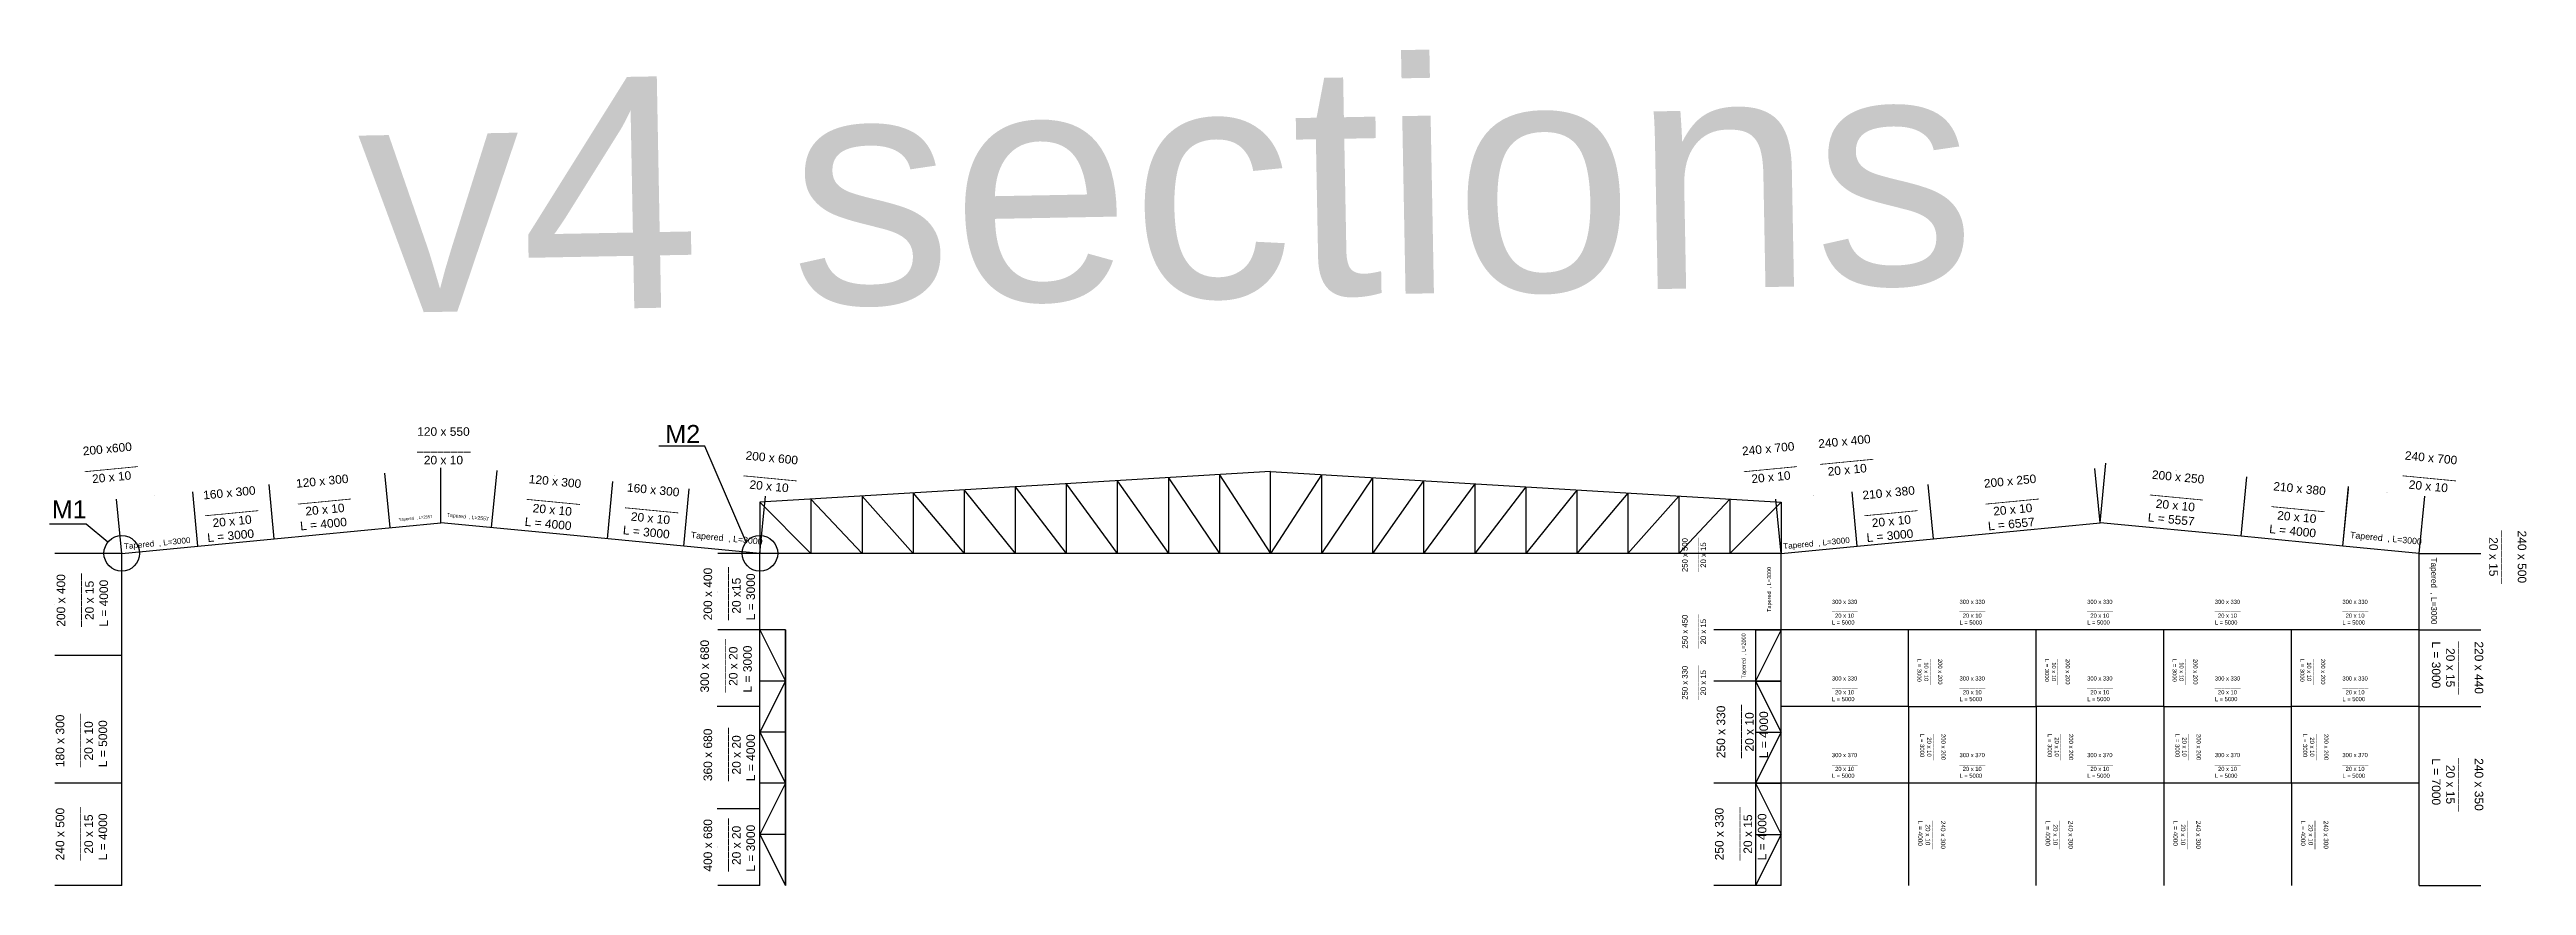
# Model space of a CAD drawing. Header units: inches. Extents: x -15 to 2803056, y 0 to 866270.
# Drawn here: x 1018600 to 1115632, y 245299 to 278021 of the extents above; entities that cross this region are included whole.
import ezdxf

# ---------------------------------------------------------------- set-up
doc = ezdxf.new("R2010")
doc.units = ezdxf.units.IN
doc.header["$LTSCALE"] = 100
doc.header["$MEASUREMENT"] = 0
for name, color, linetype in [('connection', 50, 'Continuous'), ('initial layout', 7, 'Continuous'), ('sections', 3, 'Continuous'), ('text', 3, 'Continuous')]:
    doc.layers.add(name, color=color, linetype=linetype)
doc.styles.get("Standard").update_dxf_attribs({"font": 'arial.ttf'})
doc.dimstyles.new('section', dxfattribs={"dimtxt": 1e-05, "dimasz": 15, "dimexe": 0.0625, "dimexo": 0.0625, "dimgap": 10, "dimtad": 0, "dimtoh": 1, "dimzin": 0, "dimdsep": 46, "dimtxsty": 'Standard', "dimblk": 'OBLIQUE', "dimcen": 0.09, "dimsd1": 1, "dimsd2": 1, "dimclrd": 256, "dimclre": 256, "dimclrt": 256, "dimadec": 0, "dimazin": 0, "dimtfac": 1, "dimtofl": 0, "dimtmove": 0, "dimatfit": 3, "dimfxl": 1, "dimtfillclr": 256, "dimtolj": 1, "dimtzin": 0, "dimlwe": -1, "dimarcsym": 0})

# ---------------------------------------------------------------- blocks, each defined once
blk = doc.blocks.new('*D180')
at = {"layer": 'Defpoints', "color": 0}
for p in [(1018804, 249299), (1021429, 249299), (1021429, 245299)]:
    blk.add_point(p, dxfattribs=at)
at = {"layer": 'sections', "transparency": 16777216}
for p, q in [((1021429, 249299), (1018804, 249299)), ((1021429, 245299), (1018804, 245299))]:
    blk.add_line(p, q, dxfattribs=at)
at = {"layer": 'sections', "transparency": 16777216, "insert": (1018804, 247299), "char_height": 0.00001, "attachment_point": 5, "rotation": 90}
blk.add_mtext('\\A1;4000.00', dxfattribs=at)
blk = doc.blocks.new('_Oblique')
at = {"color": 0, "linetype": 'ByBlock', "lineweight": -2}
blk.add_line((-0.5, -0.5), (0.5, 0.5), dxfattribs=at)
blk = doc.blocks.new('*D181')
at = {"layer": 'Defpoints', "color": 0}
for p in [(1024211, 260711), (1021429, 258299), (1024415, 258585)]:
    blk.add_point(p, dxfattribs=at)
at = {"layer": 'sections', "transparency": 16777216}
for p, q in [((1021429, 258299), (1021225, 260424)), ((1024415, 258585), (1024211, 260711))]:
    blk.add_line(p, q, dxfattribs=at)
at = {"layer": 'sections', "transparency": 16777216, "insert": (1022718, 260567), "char_height": 10, "attachment_point": 5, "rotation": 5.48359}
blk.add_mtext('\\A1;3000.00', dxfattribs=at)
blk = doc.blocks.new('*D182')
at = {"layer": 'Defpoints', "color": 0}
for p in [(1027198, 260997), (1024415, 258585), (1027402, 258872)]:
    blk.add_point(p, dxfattribs=at)
at = {"layer": 'sections', "transparency": 16777216}
for p, q in [((1024415, 258585), (1024211, 260711)), ((1027402, 258872), (1027198, 260997))]:
    blk.add_line(p, q, dxfattribs=at)
at = {"layer": 'sections', "transparency": 16777216, "insert": (1025704, 260854), "char_height": 10, "attachment_point": 5, "rotation": 5.48359}
blk.add_mtext('\\A1;3000.00', dxfattribs=at)
blk = doc.blocks.new('*D183')
at = {"layer": 'Defpoints', "color": 0}
for p in [(1031734, 261433), (1031938, 259308), (1027402, 258872)]:
    blk.add_point(p, dxfattribs=at)
at = {"layer": 'sections', "transparency": 16777216}
for p, q in [((1031938, 259308), (1031734, 261433)), ((1027402, 258872), (1027198, 260997))]:
    blk.add_line(p, q, dxfattribs=at)
at = {"layer": 'sections', "transparency": 16777216, "insert": (1029466, 261215), "char_height": 10, "attachment_point": 5, "rotation": 5.48359}
blk.add_mtext('\\A1;4557.47', dxfattribs=at)
blk = doc.blocks.new('*D184')
at = {"layer": 'Defpoints', "color": 0}
for p in [(1040671, 261111), (1035920, 259308), (1040456, 258872)]:
    blk.add_point(p, dxfattribs=at)
at = {"layer": 'sections', "transparency": 16777216}
for p, q in [((1035920, 259308), (1036135, 261547)), ((1040456, 258872), (1040671, 261111))]:
    blk.add_line(p, q, dxfattribs=at)
at = {"layer": 'sections', "transparency": 16777216, "insert": (1038403, 261329), "char_height": 10, "attachment_point": 5, "rotation": 354.51641}
blk.add_mtext('\\A1;4557.47', dxfattribs=at)
blk = doc.blocks.new('*D185')
at = {"layer": 'Defpoints', "color": 0}
for p in [(1043658, 260825), (1040456, 258872), (1043443, 258585)]:
    blk.add_point(p, dxfattribs=at)
at = {"layer": 'sections', "transparency": 16777216}
for p, q in [((1040456, 258872), (1040671, 261111)), ((1043443, 258585), (1043658, 260825))]:
    blk.add_line(p, q, dxfattribs=at)
at = {"layer": 'sections', "transparency": 16777216, "insert": (1042165, 260968), "char_height": 10, "attachment_point": 5, "rotation": 354.51641}
blk.add_mtext('\\A1;3000.00', dxfattribs=at)
blk = doc.blocks.new('*D186')
at = {"layer": 'Defpoints', "color": 0}
for p in [(1046644, 260538), (1043443, 258585), (1046429, 258299)]:
    blk.add_point(p, dxfattribs=at)
at = {"layer": 'sections', "transparency": 16777216}
for p, q in [((1043443, 258585), (1043658, 260825)), ((1046429, 258299), (1046644, 260538))]:
    blk.add_line(p, q, dxfattribs=at)
at = {"layer": 'sections', "transparency": 16777216, "insert": (1045151, 260681), "char_height": 10, "attachment_point": 5, "rotation": 354.51641}
blk.add_mtext('\\A1;3000.00', dxfattribs=at)
blk = doc.blocks.new('*D187')
at = {"layer": 'Defpoints', "color": 0}
for p in [(1044784, 248299), (1046429, 248299), (1046429, 245299)]:
    blk.add_point(p, dxfattribs=at)
at = {"layer": 'sections', "transparency": 16777216}
for p, q in [((1046429, 248299), (1044784, 248299)), ((1046429, 245299), (1044784, 245299))]:
    blk.add_line(p, q, dxfattribs=at)
at = {"layer": 'sections', "transparency": 16777216, "insert": (1044784, 246799), "char_height": 10, "attachment_point": 5, "rotation": 90}
blk.add_mtext('\\A1;3000.00', dxfattribs=at)
blk = doc.blocks.new('*D188')
at = {"layer": 'Defpoints', "color": 0}
for p in [(1044784, 258299), (1046429, 258299), (1046429, 255299)]:
    blk.add_point(p, dxfattribs=at)
at = {"layer": 'sections', "transparency": 16777216}
for p, q in [((1046429, 258299), (1044784, 258299)), ((1046429, 255299), (1044784, 255299))]:
    blk.add_line(p, q, dxfattribs=at)
at = {"layer": 'sections', "transparency": 16777216, "insert": (1044784, 256799), "char_height": 10, "attachment_point": 5, "rotation": 90}
blk.add_mtext('\\A1;3000.00', dxfattribs=at)
blk = doc.blocks.new('*D164')
at = {"layer": 'Defpoints', "color": 0}
for p in [(1083804, 249299), (1086429, 249299), (1086429, 245299)]:
    blk.add_point(p, dxfattribs=at)
at = {"layer": 'sections', "transparency": 16777216}
for p, q in [((1086429, 249299), (1083804, 249299)), ((1086429, 245299), (1083804, 245299))]:
    blk.add_line(p, q, dxfattribs=at)
at = {"layer": 'sections', "transparency": 16777216, "insert": (1083804, 247299), "char_height": 0.00001, "attachment_point": 5, "rotation": 90}
blk.add_mtext('\\A1;4000.00', dxfattribs=at)
blk = doc.blocks.new('*D165')
at = {"layer": 'Defpoints', "color": 0}
for p in [(1089211, 260711), (1086429, 258299), (1089415, 258585)]:
    blk.add_point(p, dxfattribs=at)
at = {"layer": 'sections', "transparency": 16777216}
for p, q in [((1086429, 258299), (1086225, 260424)), ((1089415, 258585), (1089211, 260711))]:
    blk.add_line(p, q, dxfattribs=at)
at = {"layer": 'sections', "transparency": 16777216, "insert": (1087718, 260567), "char_height": 10, "attachment_point": 5, "rotation": 5.48359}
blk.add_mtext('\\A1;3000.00', dxfattribs=at)
blk = doc.blocks.new('*D166')
at = {"layer": 'Defpoints', "color": 0}
for p in [(1092198, 260997), (1089415, 258585), (1092402, 258872)]:
    blk.add_point(p, dxfattribs=at)
at = {"layer": 'sections', "transparency": 16777216}
for p, q in [((1089415, 258585), (1089211, 260711)), ((1092402, 258872), (1092198, 260997))]:
    blk.add_line(p, q, dxfattribs=at)
at = {"layer": 'sections', "transparency": 16777216, "insert": (1090704, 260854), "char_height": 10, "attachment_point": 5, "rotation": 5.48359}
blk.add_mtext('\\A1;3000.00', dxfattribs=at)
blk = doc.blocks.new('*D167')
at = {"layer": 'Defpoints', "color": 0}
for p in [(1098725, 261624), (1098929, 259499), (1092402, 258872)]:
    blk.add_point(p, dxfattribs=at)
at = {"layer": 'sections', "transparency": 16777216}
for p, q in [((1098929, 259499), (1098725, 261624)), ((1092402, 258872), (1092198, 260997))]:
    blk.add_line(p, q, dxfattribs=at)
at = {"layer": 'sections', "transparency": 16777216, "insert": (1095461, 261311), "char_height": 10, "attachment_point": 5, "rotation": 5.48359}
blk.add_mtext('\\A1;6557.47', dxfattribs=at)
blk = doc.blocks.new('*D168')
at = {"layer": 'Defpoints', "color": 0}
for p in [(1111644, 260538), (1108443, 258585), (1111429, 258299)]:
    blk.add_point(p, dxfattribs=at)
at = {"layer": 'sections', "transparency": 16777216}
for p, q in [((1108443, 258585), (1108658, 260825)), ((1111429, 258299), (1111644, 260538))]:
    blk.add_line(p, q, dxfattribs=at)
at = {"layer": 'sections', "transparency": 16777216, "insert": (1110151, 260681), "char_height": 10, "attachment_point": 5, "rotation": 354.51641}
blk.add_mtext('\\A1;3000.00', dxfattribs=at)
blk = doc.blocks.new('*D189')
at = {"layer": 'Defpoints', "color": 0}
for p in [(1104684, 261293), (1104461, 258968), (1108443, 258585)]:
    blk.add_point(p, dxfattribs=at)
at = {"layer": 'sections', "transparency": 16777216}
for p, q in [((1104461, 258968), (1104684, 261293)), ((1108443, 258585), (1108666, 260911))]:
    blk.add_line(p, q, dxfattribs=at)
at = {"layer": 'sections', "transparency": 16777216, "insert": (1106675, 261102), "char_height": 10, "attachment_point": 5, "rotation": 354.51641}
blk.add_mtext('\\A1;4000.00', dxfattribs=at)
blk = doc.blocks.new('*D190')
at = {"layer": 'Defpoints', "color": 0}
for p in [(1099152, 261824), (1098929, 259499), (1104461, 258968)]:
    blk.add_point(p, dxfattribs=at)
at = {"layer": 'sections', "transparency": 16777216}
for p, q in [((1098929, 259499), (1099152, 261824)), ((1104461, 258968), (1104684, 261293))]:
    blk.add_line(p, q, dxfattribs=at)
at = {"layer": 'sections', "transparency": 16777216, "insert": (1101918, 261558), "char_height": 10, "attachment_point": 5, "rotation": 354.51641}
blk.add_mtext('\\A1;5557.47', dxfattribs=at)
blk = doc.blocks.new('*D191')
at = {"layer": 'Defpoints', "color": 0}
for p in [(1111429, 255299), (1113839, 255299), (1111429, 252299)]:
    blk.add_point(p, dxfattribs=at)
at = {"layer": 'sections', "transparency": 16777216}
for p, q in [((1111429, 255299), (1113839, 255299)), ((1111429, 252299), (1113839, 252299))]:
    blk.add_line(p, q, dxfattribs=at)
at = {"layer": 'sections', "transparency": 16777216, "insert": (1113839, 253799), "char_height": 10, "attachment_point": 5, "rotation": 90}
blk.add_mtext('\\A1;3000.00', dxfattribs=at)
blk = doc.blocks.new('*D192')
at = {"layer": 'Defpoints', "color": 0}
for p in [(1111429, 258299), (1113839, 258299), (1111429, 255299)]:
    blk.add_point(p, dxfattribs=at)
at = {"layer": 'sections', "transparency": 16777216}
for p, q in [((1111429, 258299), (1113839, 258299)), ((1111429, 255299), (1113839, 255299))]:
    blk.add_line(p, q, dxfattribs=at)
at = {"layer": 'sections', "transparency": 16777216, "insert": (1113839, 256799), "char_height": 10, "attachment_point": 5, "rotation": 90}
blk.add_mtext('\\A1;3000.00', dxfattribs=at)
blk = doc.blocks.new('*D193')
at = {"layer": 'Defpoints', "color": 0}
for p in [(1083804, 253299), (1086429, 253299), (1086429, 249299)]:
    blk.add_point(p, dxfattribs=at)
at = {"layer": 'sections', "transparency": 16777216}
for p, q in [((1086429, 253299), (1083804, 253299)), ((1086429, 249299), (1083804, 249299))]:
    blk.add_line(p, q, dxfattribs=at)
at = {"layer": 'sections', "transparency": 16777216, "insert": (1083804, 251299), "char_height": 10, "attachment_point": 5, "rotation": 90}
blk.add_mtext('\\A1;4000.00', dxfattribs=at)
blk = doc.blocks.new('*D194')
at = {"layer": 'Defpoints', "color": 0}
for p in [(1083804, 255299), (1086429, 255299), (1086429, 253299)]:
    blk.add_point(p, dxfattribs=at)
at = {"layer": 'sections', "transparency": 16777216}
for p, q in [((1086429, 255299), (1083804, 255299)), ((1086429, 253299), (1083804, 253299))]:
    blk.add_line(p, q, dxfattribs=at)
at = {"layer": 'sections', "transparency": 16777216, "insert": (1083804, 254299), "char_height": 10, "attachment_point": 5, "rotation": 90}
blk.add_mtext('\\A1;2000.00', dxfattribs=at)
blk = doc.blocks.new('*D195')
at = {"layer": 'Defpoints', "color": 0}
for p in [(1083804, 258299), (1086429, 258299), (1086429, 255299)]:
    blk.add_point(p, dxfattribs=at)
at = {"layer": 'sections', "transparency": 16777216}
for p, q in [((1086429, 258299), (1083804, 258299)), ((1086429, 255299), (1083804, 255299))]:
    blk.add_line(p, q, dxfattribs=at)
at = {"layer": 'sections', "transparency": 16777216, "insert": (1083804, 256799), "char_height": 10, "attachment_point": 5, "rotation": 90}
blk.add_mtext('\\A1;3000.00', dxfattribs=at)
blk = doc.blocks.new('*D196')
at = {"layer": 'Defpoints', "color": 0}
for p in [(1018804, 258299), (1021429, 258299), (1021429, 254299)]:
    blk.add_point(p, dxfattribs=at)
at = {"layer": 'sections', "transparency": 16777216}
for p, q in [((1021429, 258299), (1018804, 258299)), ((1021429, 254299), (1018804, 254299))]:
    blk.add_line(p, q, dxfattribs=at)
at = {"layer": 'sections', "transparency": 16777216, "insert": (1018804, 256299), "char_height": 10, "attachment_point": 5, "rotation": 90}
blk.add_mtext('\\A1;4000.00', dxfattribs=at)
blk = doc.blocks.new('*D169')
at = {"layer": 'Defpoints', "color": 0}
for p in [(1111429, 252299), (1113839, 252299), (1111429, 245299)]:
    blk.add_point(p, dxfattribs=at)
at = {"layer": 'sections', "transparency": 16777216}
for p, q in [((1111429, 252299), (1113839, 252299)), ((1111429, 245299), (1113839, 245299))]:
    blk.add_line(p, q, dxfattribs=at)
at = {"layer": 'sections', "transparency": 16777216, "insert": (1113839, 248799), "char_height": 10, "attachment_point": 5, "rotation": 90}
blk.add_mtext('\\A1;7000.00', dxfattribs=at)
blk = doc.blocks.new('*D197')
at = {"layer": 'Defpoints', "color": 0}
for p in [(1044758, 252299), (1046429, 252299), (1046429, 248299)]:
    blk.add_point(p, dxfattribs=at)
at = {"layer": 'sections', "transparency": 16777216}
for p, q in [((1046429, 252299), (1044758, 252299)), ((1046429, 248299), (1044758, 248299))]:
    blk.add_line(p, q, dxfattribs=at)
at = {"layer": 'sections', "transparency": 16777216, "insert": (1044758, 250299), "char_height": 0.00001, "attachment_point": 5, "rotation": 90}
blk.add_mtext('\\A1;4000.00', dxfattribs=at)

msp = doc.modelspace()

# ---------------------------------------------------------------- linework, layer by layer
at = {"layer": 'connection'}
for p, q in [((1044267.034, 262496.015), (1042470.651, 262496.015)), ((1045890.44, 258741.468), (1044267.034, 262496.015)), ((1020041.092, 259439.78), (1018600.464, 259439.78)), ((1020890.44, 258741.468), (1020041.092, 259439.78))]:
    msp.add_line(p, q, dxfattribs=at)
for centre in [(1021429.013, 258298.666), (1046429.013, 258298.666)]:
    msp.add_circle(centre, 697.234, dxfattribs=at)
at = {"layer": 'initial layout'}
for p, q in [((1066429.013, 261498.666), (1046429.013, 260298.666)), ((1058429.013, 261018.666), (1058429.013, 258298.666)), ((1058429.013, 261018.666), (1060429.013, 258298.666)), ((1060429.013, 261138.666), (1060429.013, 258298.666)), ((1060429.013, 261138.666), (1062429.013, 258298.666)), ((1062429.013, 261258.666), (1062429.013, 258298.666)), ((1062429.013, 261258.666), (1064429.013, 258298.666)), ((1064429.013, 261378.666), (1064429.013, 258298.666)), ((1064429.013, 261378.666), (1066429.013, 258298.666)), ((1066429.013, 258298.666), (1066429.013, 261498.666)), ((1066429.013, 258298.666), (1066429.013, 261498.666)), ((1066429.013, 261498.666), (1086429.013, 260298.666)), ((1068429.013, 261378.666), (1066429.013, 258298.666)), ((1068429.013, 261378.666), (1068429.013, 258298.666)), ((1070429.013, 261258.666), (1068429.013, 258298.666)), ((1070429.013, 261258.666), (1070429.013, 258298.666)), ((1072429.013, 261138.666), (1070429.013, 258298.666)), ((1072429.013, 261138.666), (1072429.013, 258298.666)), ((1074429.013, 261018.666), (1072429.013, 258298.666)), ((1074429.013, 261018.666), (1074429.013, 258298.666)), ((1046429.013, 260298.666), (1046429.013, 258298.666)), ((1046429.013, 260298.666), (1048429.013, 258298.666)), ((1048429.013, 260418.666), (1048429.013, 258298.666)), ((1048429.013, 260418.666), (1050429.013, 258298.666)), ((1050429.013, 260538.666), (1050429.013, 258298.666)), ((1050429.013, 260538.666), (1052429.013, 258298.666)), ((1052429.013, 260658.666), (1052429.013, 258298.666)), ((1052429.013, 260658.666), (1054429.013, 258298.666)), ((1054429.013, 260778.666), (1054429.013, 258298.666)), ((1054429.013, 260778.666), (1056429.013, 258298.666)), ((1056429.013, 260898.666), (1056429.013, 258298.666)), ((1056429.013, 260898.666), (1058429.013, 258298.666)), ((1076429.013, 260898.666), (1074429.013, 258298.666)), ((1076429.013, 260898.666), (1076429.013, 258298.666)), ((1078429.013, 260778.666), (1076429.013, 258298.666)), ((1078429.013, 260778.666), (1078429.013, 258298.666)), ((1080429.013, 260658.666), (1078429.013, 258298.666)), ((1080429.013, 260658.666), (1080429.013, 258298.666)), ((1082429.013, 260538.666), (1080429.013, 258298.666)), ((1082429.013, 260538.666), (1082429.013, 258298.666)), ((1084429.013, 260418.666), (1082429.013, 258298.666)), ((1084429.013, 260418.666), (1084429.013, 258298.666)), ((1086429.013, 260298.666), (1084429.013, 258298.666)), ((1086429.013, 260298.666), (1086429.013, 258298.666)), ((1027401.555, 258872.03), (1033929.013, 259498.666)), ((1038465.624, 259063.151), (1033929.013, 259498.666)), ((1092401.555, 258872.03), (1098929.013, 259498.666)), ((1104461.048, 258967.59), (1098929.013, 259498.666)), ((1021429.013, 258298.666), (1024415.284, 258585.348)), ((1021429.013, 252298.666), (1021429.013, 258298.666)), ((1024415.284, 258585.348), (1027401.555, 258872.03)), ((1043442.742, 258585.348), (1038465.624, 259063.151)), ((1046429.013, 258298.666), (1043442.742, 258585.348)), ((1086429.013, 258298.666), (1046429.013, 258298.666)), ((1046429.013, 255298.666), (1046429.013, 258298.666)), ((1086429.013, 258298.666), (1089415.284, 258585.348)), ((1086429.013, 255298.666), (1086429.013, 258298.666)), ((1089415.284, 258585.348), (1092401.555, 258872.03)), ((1108442.742, 258585.348), (1104461.048, 258967.59)), ((1111429.013, 258298.666), (1108442.742, 258585.348)), ((1111429.013, 255298.666), (1111429.013, 258298.666)), ((1047429.013, 255298.666), (1046429.013, 255298.666)), ((1046429.013, 255298.666), (1047429.013, 253298.666)), ((1046429.013, 252298.666), (1046429.013, 255298.666)), ((1047429.013, 255298.666), (1047429.013, 245298.666)), ((1047429.013, 245298.666), (1047429.013, 255298.666)), ((1085429.013, 255298.666), (1086429.013, 255298.666)), ((1086429.013, 255298.666), (1085429.013, 253298.666)), ((1085429.013, 255298.666), (1085429.013, 245298.666)), ((1085429.013, 255298.666), (1085429.013, 245298.666)), ((1086429.013, 253298.666), (1086429.013, 255298.666)), ((1091429.013, 255298.666), (1086429.013, 255298.666)), ((1091429.013, 252298.666), (1091429.013, 255298.666)), ((1096429.013, 255298.666), (1091429.013, 255298.666)), ((1096429.013, 252298.666), (1096429.013, 255298.666)), ((1101429.013, 255298.666), (1096429.013, 255298.666)), ((1101429.013, 252298.666), (1101429.013, 255298.666)), ((1106429.013, 255298.666), (1101429.013, 255298.666)), ((1106429.013, 252298.666), (1106429.013, 255298.666)), ((1111429.013, 255298.666), (1106429.013, 255298.666)), ((1111429.013, 252298.666), (1111429.013, 255298.666)), ((1047429.013, 253298.666), (1046429.013, 253298.666)), ((1047429.013, 253298.666), (1046429.013, 251298.666)), ((1085429.013, 253298.666), (1086429.013, 253298.666)), ((1085429.013, 253298.666), (1086429.013, 251298.666)), ((1086429.013, 249298.666), (1086429.013, 253298.666)), ((1021429.013, 249298.666), (1021429.013, 252298.666)), ((1046429.013, 248298.666), (1046429.013, 252298.666)), ((1091429.013, 252298.666), (1086429.013, 252298.666)), ((1091429.013, 252298.666), (1091429.013, 249298.666)), ((1091429.013, 252298.666), (1091429.013, 249298.666)), ((1091429.013, 252298.666), (1096429.013, 252298.666)), ((1101429.013, 252298.666), (1096429.013, 252298.666)), ((1096429.013, 252298.666), (1096429.013, 249298.666)), ((1096429.013, 252298.666), (1096429.013, 249298.666)), ((1101429.013, 252298.666), (1101429.013, 249298.666)), ((1101429.013, 252298.666), (1101429.013, 249298.666)), ((1101429.013, 252298.666), (1106429.013, 252298.666)), ((1111429.013, 252298.666), (1106429.013, 252298.666)), ((1106429.013, 249298.666), (1106429.013, 252298.666)), ((1111429.013, 245298.666), (1111429.013, 252298.666)), ((1047429.013, 251298.666), (1046429.013, 251298.666)), ((1046429.013, 251298.666), (1047429.013, 249298.666)), ((1085429.013, 251298.666), (1086429.013, 251298.666)), ((1086429.013, 251298.666), (1085429.013, 249298.666)), ((1021429.013, 245298.666), (1021429.013, 249298.666)), ((1047429.013, 249298.666), (1046429.013, 249298.666)), ((1047429.013, 249298.666), (1046429.013, 247298.666)), ((1085429.013, 249298.666), (1084429.013, 249298.666)), ((1085429.013, 249298.666), (1086429.013, 249298.666)), ((1085429.013, 249298.666), (1086429.013, 247298.666)), ((1091429.013, 249298.666), (1086429.013, 249298.666)), ((1086429.013, 245298.666), (1086429.013, 249298.666)), ((1091429.013, 249298.666), (1091429.013, 245298.666)), ((1096429.013, 249298.666), (1091429.013, 249298.666)), ((1101429.013, 249298.666), (1096429.013, 249298.666)), ((1096429.013, 245298.666), (1096429.013, 249298.666)), ((1101429.013, 249298.666), (1101429.013, 245298.666)), ((1106429.013, 249298.666), (1101429.013, 249298.666)), ((1111429.013, 249298.666), (1106429.013, 249298.666)), ((1106429.013, 249298.666), (1106429.013, 245298.666)), ((1046429.013, 245298.666), (1046429.013, 248298.666)), ((1047429.013, 247298.666), (1046429.013, 247298.666)), ((1046429.013, 247298.666), (1047429.013, 245298.666)), ((1085429.013, 247298.666), (1086429.013, 247298.666)), ((1086429.013, 247298.666), (1085429.013, 245298.666))]:
    msp.add_line(p, q, dxfattribs=at)
at = {"layer": 'sections'}
msp.add_line((1033929.013, 259498.666), (1033929.013, 261643.609), dxfattribs=at)

# ---------------------------------------------------------------- texts
at = {"layer": 'connection'}
for s, p in [('M2', (1042724.714, 262622.595)), ('M1', (1018688.308, 259668.003))]:
    msp.add_text(s, height=702.7444, dxfattribs=at).set_placement(p)
at = {"layer": 'sections'}
for s, height, rotation, p in [('Tapered  , L=2557', 115.68816, 5.48359044, (1032286.669, 259562.926)), ('Tapered  , L=2557', 143.81331, 354.51640955, (1034161.399, 259735.348)), ('Tapered  , L=3000', 246.10008, 354.51640955, (1043714.181, 258903.197)), ('Tapered  , L=3000', 246.10008, 354.51640955, (1108714.181, 258903.197)), ('Tapered  , L=3000', 228.35228, 5.48359044, (1021527.245, 258459.871)), ('Tapered  , L=3000', 228.35228, 5.48359044, (1086527.245, 258459.871)), ('Tapered  , L=3000', 228.35228, 270, (1111897.499, 258131.619)), ('Tapered  , L=3000', 154.26103, 90, (1086040.598, 256005.565)), ('Tapered  , L=2000', 154.26103, 90, (1085040.984, 253401.36))]:
    msp.add_text(s, height=height, rotation=rotation, dxfattribs=at).set_placement(p)
at = {"layer": 'sections', "attachment_point": 1}
for s, width, gutter_width, insert, char_height in [('120 x 550\\P________\\P  20 x 10', 2043.53838, 1676.963, (1033002.551, 263235.42), 335.3927), ('300 x 330\\P________\\P  20 x 10\\PL = 5000', 984.82342, 808.163, (1088423.791, 256481.879), 161.6327), ('300 x 330\\P________\\P  20 x 10\\PL = 5000', 984.82342, 808.163, (1093423.791, 256481.879), 161.6327), ('300 x 330\\P________\\P  20 x 10\\PL = 5000', 984.82342, 808.163, (1098423.791, 256481.879), 161.6327), ('300 x 330\\P________\\P  20 x 10\\PL = 5000', 984.82342, 808.163, (1103423.791, 256481.879), 161.6327), ('300 x 330\\P________\\P  20 x 10\\PL = 5000', 984.82342, 808.163, (1108423.791, 256481.879), 161.6327), ('300 x 330\\P________\\P  20 x 10\\PL = 5000', 984.82342, 808.163, (1088423.791, 253481.879), 161.6327), ('300 x 330\\P________\\P  20 x 10\\PL = 5000', 984.82342, 808.163, (1093423.791, 253481.879), 161.6327), ('300 x 330\\P________\\P  20 x 10\\PL = 5000', 984.82342, 808.163, (1098423.791, 253481.879), 161.6327), ('300 x 330\\P________\\P  20 x 10\\PL = 5000', 984.82342, 808.163, (1103423.791, 253481.879), 161.6327), ('300 x 330\\P________\\P  20 x 10\\PL = 5000', 984.82342, 808.163, (1108423.791, 253481.879), 161.6327), ('300 x 370\\P________\\P  20 x 10\\PL = 5000', 984.82342, 808.163, (1088423.791, 250481.879), 161.6327), ('300 x 370\\P________\\P  20 x 10\\PL = 5000', 984.82342, 808.163, (1093423.791, 250481.879), 161.6327), ('300 x 370\\P________\\P  20 x 10\\PL = 5000', 984.82342, 808.163, (1098423.791, 250481.879), 161.6327), ('300 x 370\\P________\\P  20 x 10\\PL = 5000', 984.82342, 808.163, (1103423.791, 250481.879), 161.6327), ('300 x 370\\P________\\P  20 x 10\\PL = 5000', 984.82342, 808.163, (1108423.791, 250481.879), 161.6327)]:
    msp.add_mtext_dynamic_manual_height_columns(s, width=width, gutter_width=gutter_width, heights=[0], dxfattribs=dict(at, insert=insert, char_height=char_height))
for s, width, gutter_width, insert, char_height, rotation in [('200 x600\\P________\\P  20 x 10', 2043.53838, 1676.963, (1019887.18, 262466.834), 335.3927, 5.48359044), ('200 x 600\\P________\\P  20 x 10', 2043.53838, 1676.963, (1045887.294, 262304.974), 335.3927, 354.51640956), ('240 x 700\\P________\\P  20 x 10', 2043.53838, 1676.963, (1084887.18, 262466.834), 335.3927, 5.48359044), ('240 x 400\\P________\\P  20 x 10', 2043.53838, 1676.963, (1087873.445, 262753.578), 335.3927, 5.48359044), ('240 x 700\\P________\\P  20 x 10', 2043.53838, 1676.963, (1110887.294, 262304.974), 335.3927, 354.51640956), ('120 x 300\\P________\\P  20 x 10\\PL = 4000', 2043.53838, 1676.963, (1028241.804, 261198.515), 335.3927, 5.48359044), ('120 x 300\\P________\\P  20 x 10\\PL = 4000', 2043.53838, 1676.963, (1037395.123, 261383.012), 335.3927, 354.51640956), ('160 x 300\\P________\\P  20 x 10\\PL = 3000', 2043.53838, 1676.963, (1041240.866, 261053.733), 335.3927, 354.51640956), ('200 x 250\\P________\\P  20 x 10\\PL = 6557', 2043.53838, 1676.963, (1094361.25, 261198.515), 335.3927, 5.48359044), ('200 x 250\\P________\\P  20 x 10\\PL = 5557', 2043.53838, 1676.963, (1100977.646, 261556.029), 335.3927, 354.51640956), ('210 x 380\\P________\\P  20 x 10\\PL = 4000', 2043.53838, 1676.963, (1105734.51, 261099.37), 335.3927, 354.51640956), ('160 x 300\\P________\\P  20 x 10\\PL = 3000', 2043.53838, 1676.963, (1024604.385, 260741.856), 335.3927, 5.48359044), ('210 x 380\\P________\\P  20 x 10\\PL = 3000', 2043.53838, 1676.963, (1089604.385, 260741.856), 335.3927, 5.48359044), ('240 x 500\\P________\\P  20 x 15', 2043.53838, 1676.963, (1115626.718, 259191.577), 335.3927, 270), ('250 x 500\\P________\\P  20 x 15', 1320.51882, 1083.641, (1082553.672, 257567.201), 216.7282, 90), ('200 x 400\\P________\\P  20 x 15\\PL = 4000', 2043.53838, 1676.963, (1018878.124, 255428.153), 335.3927, 90), ('200 x 400\\P________\\P  20 x15\\PL = 3000', 2043.53838, 1676.963, (1044221.065, 255677.389), 335.3927, 90), ('250 x 450\\P________\\P  20 x 15', 1320.51882, 1083.641, (1082553.734, 254567.201), 216.7282, 90), ('300 x {\\fArial|b0|i0|c178|p34;6}80\\P________\\P  20 x {\\fArial|b0|i0|c178|p34;20}\\PL = 3000', 2043.53838, 1676.963, (1044097.118, 252852.274), 335.39269, 90), ('220 x 440\\P________\\P  20 x 15\\PL = 3000', 2043.53838, 1676.963, (1113940.084, 254851.761), 335.3927, 270), ('250 x 330\\P________\\P  20 x 15', 1320.51882, 1083.641, (1082553.734, 252567.201), 216.7282, 90), ('200 x 200\\P________\\P  10 x 10\\PL = 3000', 993.66214, 815.417, (1092746.856, 254164.19), 163.0833, 270), ('200 x 200\\P________\\P  10 x 10\\PL = 3000', 993.66214, 815.417, (1097746.856, 254164.19), 163.0833, 270), ('200 x 200\\P________\\P  10 x 10\\PL = 3000', 993.66214, 815.417, (1102746.856, 254164.19), 163.0833, 270), ('200 x 200\\P________\\P  10 x 10\\PL = 3000', 993.66214, 815.417, (1107746.856, 254164.19), 163.0833, 270), ('250 x 330\\P________\\P  20 x 10\\PL = 4000', 2043.53838, 1676.963, (1083906.591, 250280.254), 335.3927, 90), ('180 x 300\\P________\\P  20 x 10\\PL = 5000', 2043.53838, 1676.963, (1018843.098, 249928.731), 335.3927, 90), ('360 x {\\fArial|b0|i0|c178|p34;68}0\\P________\\P  20 x {\\fArial|b0|i0|c178|p34;20}\\PL = 4000', 2043.53838, 1676.963, (1044221.065, 249380.312), 335.39269, 90), ('200 x 200\\P________\\P  20 x 10\\PL = 3000', 1013.75745, 831.907, (1092875.28, 251227.713), 166.3814, 270), ('200 x 200\\P________\\P  20 x 10\\PL = 3000', 1013.75745, 831.907, (1097875.28, 251227.713), 166.3814, 270), ('200 x 200\\P________\\P  20 x 10\\PL = 3000', 1013.75745, 831.907, (1102875.28, 251227.713), 166.3814, 270), ('200 x 200\\P________\\P  20 x 10\\PL = 3000', 1013.75745, 831.907, (1107875.28, 251227.713), 166.3814, 270), ('240 x 350\\P________\\P  20 x 15\\PL = 7000', 2043.53838, 1676.963, (1113940.084, 250279.093), 335.3927, 270), ('240 x 500\\P________\\P  20 x 15\\PL = 4000', 2043.53838, 1676.963, (1018843.098, 246280.254), 335.3927, 90), ('\\pxt0;400 x {\\fArial|b0|i0|c178|p34;68}0\\P\\ptz;________\\P  20 x {\\fArial|b0|i0|c178|p34;20}\\PL = 3000', 2043.53838, 1676.963, (1044221.065, 245838.724), 335.39269, 90), ('250 x 330\\P________\\P  20 x 15\\PL = 4000', 2043.53838, 1676.963, (1083843.098, 246280.254), 335.3927, 90), ('240 x 300\\P________\\P  20 x 10\\PL = 4000', 1091.7391, 895.9, (1092870.053, 247828.152), 179.18, 270), ('240 x 300\\P________\\P  20 x 10\\PL = 4000', 1091.7391, 895.9, (1097870.053, 247828.152), 179.18, 270), ('240 x 300\\P________\\P  20 x 10\\PL = 4000', 1091.7391, 895.9, (1102870.053, 247828.152), 179.18, 270), ('240 x 300\\P________\\P  20 x 10\\PL = 4000', 1091.7391, 895.9, (1107870.053, 247828.152), 179.18, 270)]:
    msp.add_mtext_dynamic_manual_height_columns(s, width=width, gutter_width=gutter_width, heights=[0], dxfattribs=dict(at, insert=insert, char_height=char_height, rotation=rotation))
at = {"layer": 'text'}
msp.add_text('v4 sections', height=9060.4183, rotation=1.07094405, dxfattribs=at).set_placement((1030788.319, 267694.328))

# ---------------------------------------------------------------- dimensions: what is measured, and where the dimension line sits
at = {"layer": 'sections'}
for p1, p2, distance, picture, middle in [((1027401.555, 258872.03), (1031938.166, 259307.544), 2135.065, '*D183', (1029465.832, 261215.081)), ((1035919.86, 259307.544), (1040456.472, 258872.03), 2249.442, '*D184', (1038403.124, 261328.935)), ((1040456.472, 258872.03), (1043442.742, 258585.348), 2249.505, '*D185', (1042164.571, 260967.899)), ((1092401.555, 258872.03), (1098929.013, 259498.666), 2135.065, '*D167', (1095461.256, 261310.642)), ((1104461.048, 258967.59), (1098929.013, 259498.666), -2335.861, '*D190', (1101918.247, 261558.299)), ((1108442.742, 258585.348), (1104461.048, 258967.59), -2335.799, '*D189', (1106675.106, 261101.578)), ((1021429.013, 258298.666), (1024415.284, 258585.348), 2134.94, '*D181', (1022718.132, 260567.176)), ((1024415.284, 258585.348), (1027401.555, 258872.03), 2135.002, '*D182', (1025704.397, 260853.92)), ((1043442.742, 258585.348), (1046429.013, 258298.666), 2249.567, '*D186', (1045150.848, 260681.279)), ((1086429.013, 258298.666), (1089415.284, 258585.348), 2134.94, '*D165', (1087718.132, 260567.176)), ((1089415.284, 258585.348), (1092401.555, 258872.03), 2135.002, '*D166', (1090704.397, 260853.92)), ((1108442.742, 258585.348), (1111429.013, 258298.666), 2249.567, '*D168', (1110150.848, 260681.279))]:
    dim = msp.add_aligned_dim(p1=p1, p2=p2, distance=distance, dimstyle='section', override={"dimtxt": 10}, dxfattribs=at)
    dim.commit()
    dim.dimension.update_dxf_attribs({"geometry": picture, "text_midpoint": middle})
for base, p1, p2, picture, middle in [((1018803.968, 258298.666), (1021429.013, 254298.666), (1021429.013, 258298.666), '*D196', (1018803.968, 256298.666)), ((1044784.292, 258298.666), (1046429.013, 255298.666), (1046429.013, 258298.666), '*D188', (1044784.292, 256798.666)), ((1083803.843, 258298.666), (1086429.013, 255298.666), (1086429.013, 258298.666), '*D195', (1083803.843, 256798.666)), ((1113839.225, 258298.666), (1111429.013, 255298.666), (1111429.013, 258298.666), '*D192', (1113839.225, 256798.666)), ((1083803.905, 255298.666), (1086429.013, 253298.666), (1086429.013, 255298.666), '*D194', (1083803.905, 254298.666)), ((1113839.162, 255298.666), (1111429.013, 252298.666), (1111429.013, 255298.666), '*D191', (1113839.162, 253798.666)), ((1083803.968, 253298.666), (1086429.013, 249298.666), (1086429.013, 253298.666), '*D193', (1083803.968, 251298.666)), ((1113839.225, 252298.666), (1111429.013, 245298.666), (1111429.013, 252298.666), '*D169', (1113839.225, 248798.666)), ((1044784.479, 248298.666), (1046429.013, 245298.666), (1046429.013, 248298.666), '*D187', (1044784.479, 246798.666))]:
    dim = msp.add_linear_dim(base=base, p1=p1, p2=p2, angle=90, dimstyle='section', override={"dimtxt": 10}, dxfattribs=at)
    dim.commit()
    dim.dimension.update_dxf_attribs({"geometry": picture, "text_midpoint": middle})
for base, p1, p2, picture, middle in [((1044758.05, 252298.666), (1046429.013, 248298.666), (1046429.013, 252298.666), '*D197', (1044758.05, 250298.666)), ((1018804.03, 249298.666), (1021429.013, 245298.666), (1021429.013, 249298.666), '*D180', (1018804.03, 247298.666)), ((1083804.03, 249298.666), (1086429.013, 245298.666), (1086429.013, 249298.666), '*D164', (1083804.03, 247298.666))]:
    dim = msp.add_linear_dim(base=base, p1=p1, p2=p2, angle=90, dimstyle='section', dxfattribs=at)
    dim.commit()
    dim.dimension.update_dxf_attribs({"geometry": picture, "text_midpoint": middle})

doc.saveas('drawing.dxf')
